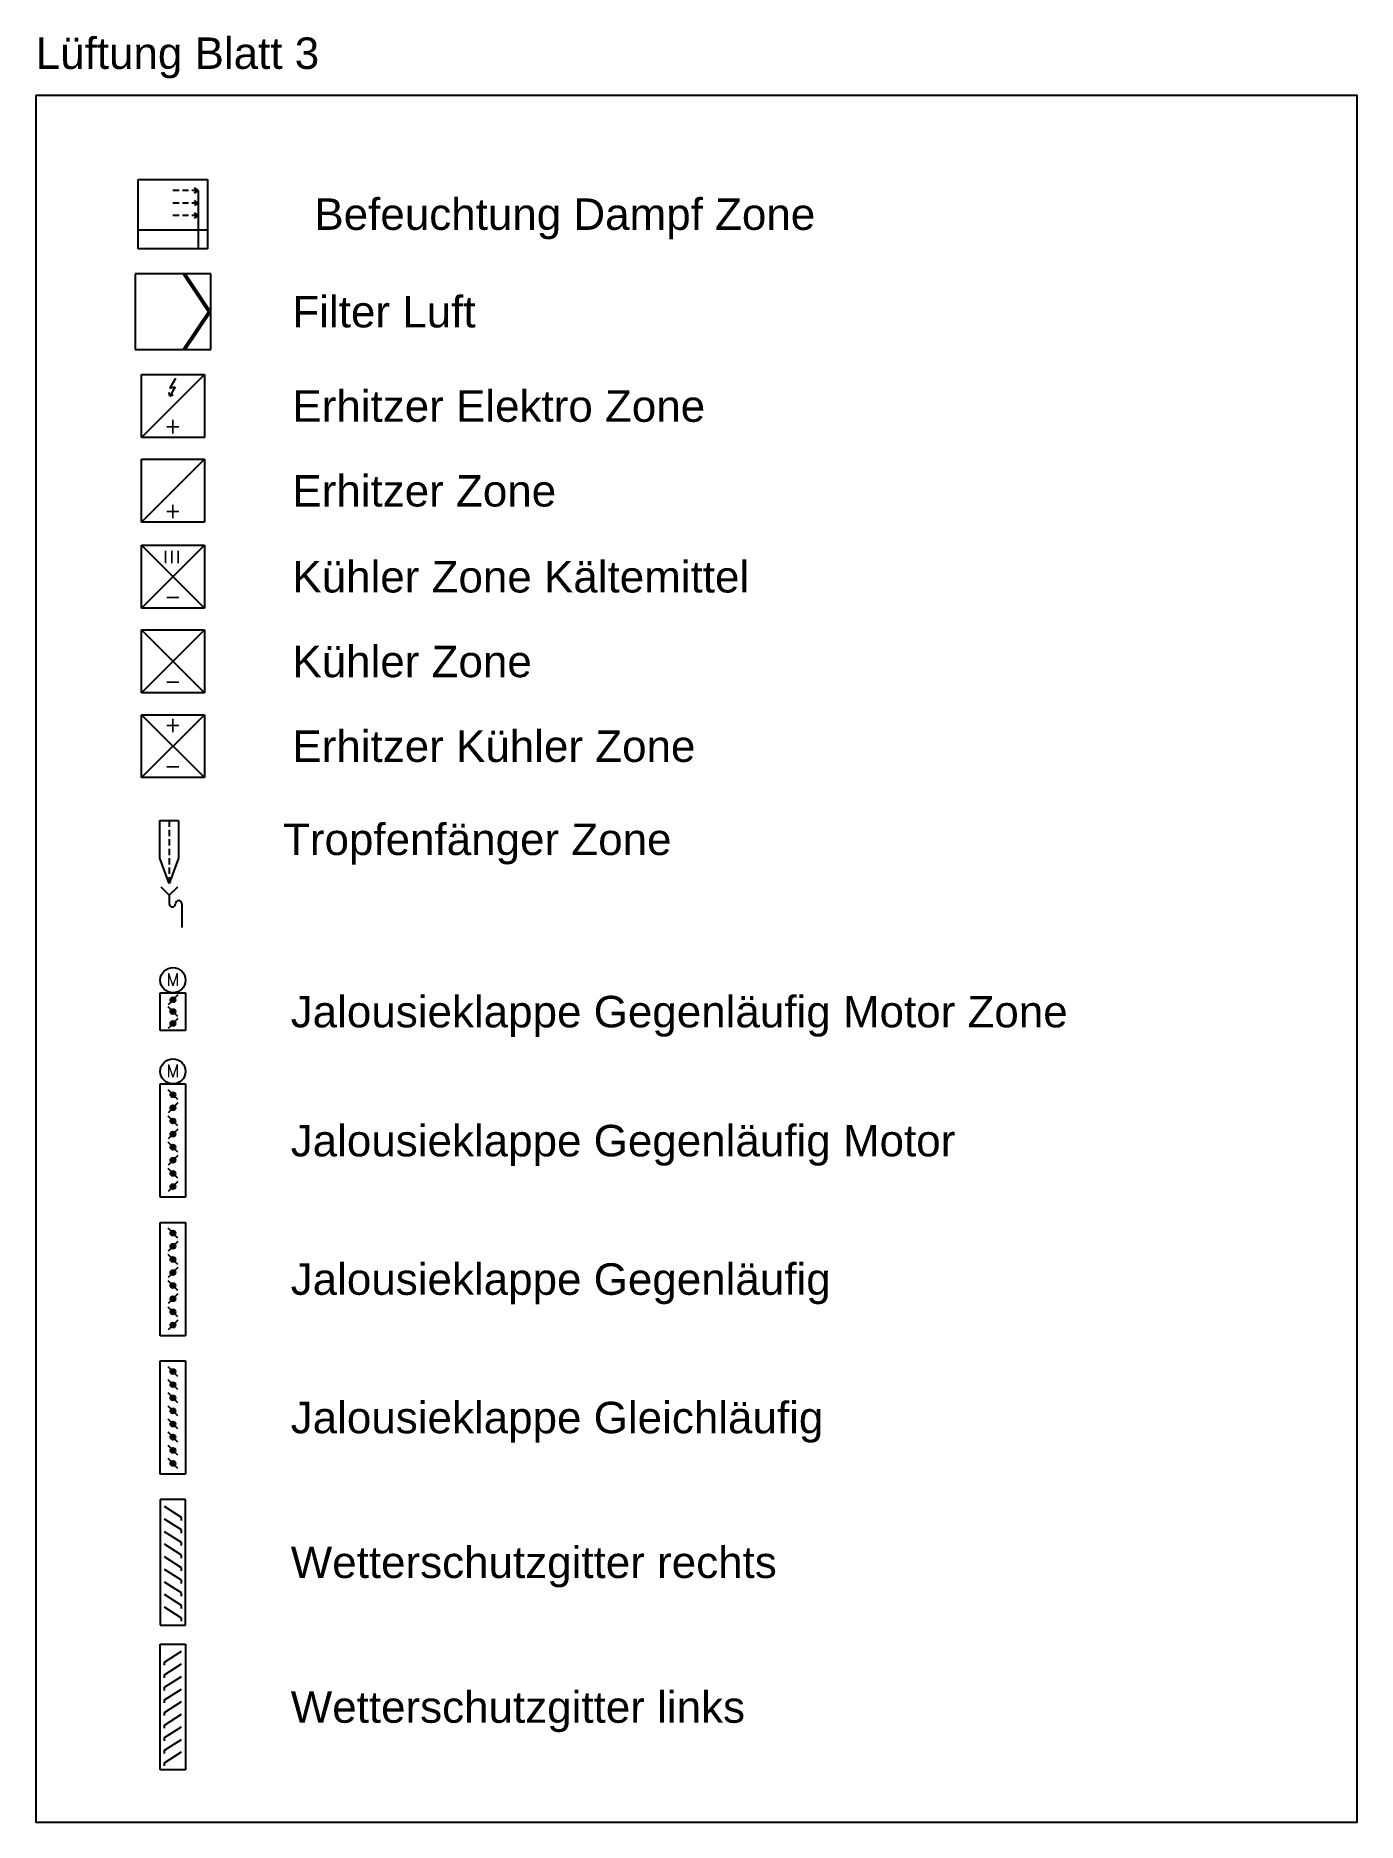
# Model space of a CAD drawing. Header units: millimetres. Extents: x 5800 to 16300, y -122162 to 14524.
# Drawn here: x 5800 to 16300, y -34668 to -20474 of the extents above; entities that cross this region are included whole.
import ezdxf
from ezdxf.enums import TextEntityAlignment as Align

# ---------------------------------------------------------------- set-up
doc = ezdxf.new("R2010")
doc.units = ezdxf.units.MM
doc.styles.add('Romans', font='Romans.shx')
doc.styles.get("Standard").update_dxf_attribs({"font": 'arial.ttf'})

msp = doc.modelspace()

# ---------------------------------------------------------------- texts
at = {"color": 7}
for s, p in [('Befeuchtung Dampf Zone', (8014, -21891)), ('Filter Luft', (7839, -22666)), ('Erhitzer Elektro Zone', (7839, -23416)), ('Erhitzer Zone', (7839, -24089)), ('Kühler Zone Kältemittel', (7839, -24772)), ('Kühler Zone', (7839, -25445)), ('Erhitzer Kühler Zone', (7839, -26118)), ('Tropfenfänger Zone', (7765, -26858)), ('Jalousieklappe Gegenläufig Motor Zone', (7826, -28227)), ('Jalousieklappe Gegenläufig Motor', (7826, -29252)), ('Jalousieklappe Gegenläufig', (7826, -30352)), ('Jalousieklappe Gleichläufig', (7826, -31452)), ('Wetterschutzgitter rechts', (7826, -32602)), ('Wetterschutzgitter links', (7826, -33752))]:
    msp.add_text(s, height=250, dxfattribs=at).set_placement(p, align=Align.MIDDLE_LEFT)
at = {"insert": (5800, -20650), "char_height": 250, "attachment_point": 4}
msp.add_mtext_dynamic_manual_height_columns('Lüftung Blatt 3', width=4100.87, gutter_width=12.5, heights=[0], dxfattribs=at)

# ---------------------------------------------------------------- blocks, each defined once
blk = doc.blocks.new('Filter Luft')
for p, q in [((300, 300), (-300, 300)), ((-300, 300), (-300, -300)), ((82, 300), (282, 0)), ((100, 300), (300, 0)), ((300, -300), (300, 300)), ((282, 0), (82, -300)), ((300, 0), (100, -300)), ((-300, -300), (300, -300))]:
    blk.add_line(p, q)
blk = doc.blocks.new('Kühler Zone Kältemittel')
for p, q in [((-250, 250), (250, 250)), ((-250, -250), (-250, 250)), ((250, 250), (-250, -250)), ((250, -250), (-250, 250)), ((250, 250), (250, -250)), ((250, -250), (-250, -250))]:
    blk.add_line(p, q)
at = {"style": 'Romans'}
for p in [(-50, 157), (0, 157), (50, 157)]:
    blk.add_text('-', height=125, rotation=270, dxfattribs=at).set_placement(p, align=Align.MIDDLE_CENTER)
blk.add_text('-', height=125, dxfattribs=at).set_placement((0, -155), align=Align.MIDDLE_CENTER)
blk = doc.blocks.new('Kühler Zone')
for p, q in [((-250, 250), (250, 250)), ((-250, -250), (-250, 250)), ((250, 250), (-250, -250)), ((250, -250), (-250, 250)), ((250, 250), (250, -250)), ((250, -250), (-250, -250))]:
    blk.add_line(p, q)
at = {"style": 'Romans'}
blk.add_text('-', height=125, dxfattribs=at).set_placement((0, -155), align=Align.MIDDLE_CENTER)
blk = doc.blocks.new('Jalousieklappe Gegenläufig')
for points in [[(0, 345, 1), (0, 385, 1)], [(0, 241, 1), (0, 281, 1)], [(0, 136, 1), (0, 176, 1)], [(0, 32, 1), (0, 72, 1)], [(0, -72, 1), (0, -32, 1)], [(0, -176, 1), (0, -136, 1)], [(0, -281, 1), (0, -241, 1)], [(20, -365, 1), (-20, -365, 1)]]:
    blk.add_hatch(color=256).paths.add_polyline_path(points)
for p, q in [((-100, 450), (100, 450)), ((-100, -450), (-100, 450)), ((100, 450), (100, -450)), ((39, 326), (-39, 404)), ((39, 299), (-39, 222)), ((39, 117), (-39, 195)), ((39, 91), (-39, 13)), ((39, -91), (-39, -13)), ((39, -117), (-39, -195)), ((39, -299), (-39, -222)), ((39, -326), (-39, -404)), ((100, -450), (-100, -450))]:
    blk.add_line(p, q)
for centre in [(0, 365), (0, 261), (0, 156), (0, 52), (0, -52), (0, -156), (0, -261), (0, -365)]:
    blk.add_circle(centre, 20)
blk = doc.blocks.new('Jalousieklappe Gleichläufig')
for points in [[(0, 345, 1), (0, 385, 1)], [(0, 241, 1), (0, 281, 1)], [(0, 136, 1), (0, 176, 1)], [(0, 32, 1), (0, 72, 1)], [(0, -72, 1), (0, -32, 1)], [(0, -176, 1), (0, -136, 1)], [(0, -281, 1), (0, -241, 1)], [(20, -365, 1), (-20, -365, 1)]]:
    blk.add_hatch(color=256).paths.add_polyline_path(points)
for p, q in [((-100, 450), (100, 450)), ((-100, -450), (-100, 450)), ((100, 450), (100, -450)), ((39, 326), (-39, 404)), ((39, 222), (-39, 299)), ((39, 117), (-39, 195)), ((39, 13), (-39, 91)), ((39, -91), (-39, -13)), ((39, -195), (-39, -117)), ((39, -299), (-39, -222)), ((39, -404), (-39, -326)), ((100, -450), (-100, -450))]:
    blk.add_line(p, q)
for centre in [(0, 365), (0, 261), (0, 156), (0, 52), (0, -52), (0, -156), (0, -261), (0, -365)]:
    blk.add_circle(centre, 20)
blk = doc.blocks.new('Wetterschutzgitter rechts')
for p, q in [((200, 500), (0, 500)), ((0, 500), (0, -500)), ((167, 357), (33, 443)), ((200, -500), (200, 500)), ((167, 257), (33, 343)), ((167, 332), (167, 357)), ((167, 157), (33, 243)), ((167, 57), (33, 143)), ((167, 232), (167, 257)), ((167, 132), (167, 157)), ((167, -43), (33, 43)), ((167, 32), (167, 57)), ((167, -143), (33, -57)), ((167, -68), (167, -43)), ((167, -243), (33, -157)), ((167, -343), (33, -257)), ((167, -168), (167, -143)), ((167, -268), (167, -243)), ((167, -443), (33, -357)), ((167, -368), (167, -343)), ((0, -500), (200, -500)), ((167, -468), (167, -443))]:
    blk.add_line(p, q)
blk = doc.blocks.new('Wetterschutzgitter links')
for p, q in [((-200, 500), (0, 500)), ((-200, -500), (-200, 500)), ((-167, 357), (-33, 443)), ((0, 500), (0, -500)), ((-167, 332), (-167, 357)), ((-167, 257), (-33, 343)), ((-167, 232), (-167, 257)), ((-167, 157), (-33, 243)), ((-167, 132), (-167, 157)), ((-167, 57), (-33, 143)), ((-167, 32), (-167, 57)), ((-167, -43), (-33, 43)), ((-167, -68), (-167, -43)), ((-167, -143), (-33, -57)), ((-167, -168), (-167, -143)), ((-167, -243), (-33, -157)), ((-167, -268), (-167, -243)), ((-167, -343), (-33, -257)), ((-167, -368), (-167, -343)), ((-167, -443), (-33, -357)), ((0, -500), (-200, -500)), ((-167, -468), (-167, -443))]:
    blk.add_line(p, q)
blk = doc.blocks.new('Erhitzer Zone')
for p, q in [((-250, 250), (250, 250)), ((-250, -250), (-250, 250)), ((250, 250), (-250, -250)), ((250, 250), (250, -250)), ((250, -250), (-250, -250))]:
    blk.add_line(p, q)
at = {"style": 'Romans'}
blk.add_text('+', height=125, dxfattribs=at).set_placement((0, -155), align=Align.MIDDLE_CENTER)
blk = doc.blocks.new('Erhitzer Elektro Zone')
for p, q in [((-250, 250), (250, 250)), ((-250, -250), (-250, 250)), ((250, 250), (-250, -250)), ((19, 154), (-25, 78)), ((21, 219), (-24, 143)), ((-24, 143), (19, 154)), ((250, 250), (250, -250)), ((-25, 78), (-29, 107)), ((-25, 78), (3, 91)), ((250, -250), (-250, -250))]:
    blk.add_line(p, q)
at = {"style": 'Romans'}
blk.add_text('+', height=125, dxfattribs=at).set_placement((0, -155), align=Align.MIDDLE_CENTER)
blk = doc.blocks.new('Jalousieklappe Gegenläufig Motor')
for points in [[(0, 345, 1), (0, 385, 1)], [(0, 241, 1), (0, 281, 1)], [(0, 136, 1), (0, 176, 1)], [(0, 32, 1), (0, 72, 1)], [(0, -72, 1), (0, -32, 1)], [(0, -176, 1), (0, -136, 1)], [(0, -281, 1), (0, -241, 1)], [(20, -365, 1), (-20, -365, 1)]]:
    blk.add_hatch(color=256).paths.add_polyline_path(points)
for p, q in [((-100, 450), (100, 450)), ((-100, -450), (-100, 450)), ((100, 450), (100, -450)), ((39, 326), (-39, 404)), ((39, 299), (-39, 222)), ((39, 117), (-39, 195)), ((39, 91), (-39, 13)), ((39, -91), (-39, -13)), ((39, -117), (-39, -195)), ((39, -299), (-39, -222)), ((39, -326), (-39, -404)), ((100, -450), (-100, -450))]:
    blk.add_line(p, q)
for centre, radius in [((0, 550), 100), ((0, 365), 20), ((0, 261), 20), ((0, 156), 20), ((0, 52), 20), ((0, -52), 20), ((0, -156), 20), ((0, -261), 20), ((0, -365), 20)]:
    blk.add_circle(centre, radius)
at = {"color": 240, "style": 'Romans'}
blk.add_text('M', height=100, dxfattribs=at).set_placement((0, 505), align=Align.CENTER)
blk = doc.blocks.new('Befeuchtung Dampf Zone')
for p, q in [((-275, 275), (275, 275)), ((-275, -275), (-275, 275)), ((50, 188), (0, 188)), ((125, 188), (75, 188)), ((200, 188), (150, 188)), ((200, 188), (171, 207)), ((171, 170), (200, 188)), ((200, 188), (200, -275)), ((275, 275), (275, -275)), ((50, 88), (0, 88)), ((125, 88), (75, 88)), ((200, 88), (150, 88)), ((200, 88), (171, 107)), ((171, 70), (200, 88)), ((200, -12), (171, 7)), ((-275, -125), (275, -125)), ((50, -12), (0, -12)), ((125, -12), (75, -12)), ((200, -12), (150, -12)), ((171, -30), (200, -12)), ((275, -275), (-275, -275))]:
    blk.add_line(p, q)
blk = doc.blocks.new('Erhitzer Kühler Zone')
for p, q in [((-250, 250), (250, 250)), ((-250, -250), (-250, 250)), ((250, 250), (-250, -250)), ((250, -250), (-250, 250)), ((250, 250), (250, -250)), ((250, -250), (-250, -250))]:
    blk.add_line(p, q)
at = {"style": 'Romans'}
for s, p in [('+', (0, 173)), ('-', (0, -155))]:
    blk.add_text(s, height=125, dxfattribs=at).set_placement(p, align=Align.MIDDLE_CENTER)
blk = doc.blocks.new('Tropfenfänger Zone')
for p, q in [((-75, -50), (-75, 250)), ((-75, 250), (75, 250)), ((0, 250), (0, 200)), ((0, 175), (0, 125)), ((75, 250), (75, -50)), ((0, 100), (0, 50)), ((0, 25), (0, -25)), ((0, -250), (-75, -50)), ((75, -50), (0, -250)), ((0, -50), (0, -100)), ((0, -125), (0, -175)), ((-67, -277), (0, -345)), ((0, -200), (0, -250)), ((0, -345), (68, -277)), ((0, -345), (0, -412)), ((101, -412), (101, -600))]:
    blk.add_line(p, q)
for centre, start, end in [((25, -412), 180, 0), ((76, -412), 0, 180)]:
    blk.add_arc(centre, 25.3, start, end)
blk = doc.blocks.new('Jalousieklappe Gegenläufig Motor Zone')
for points in [[(0, 74, 1), (0, 114, 1)], [(0, -20, 1), (0, 20, 1)], [(20, -94, 1), (-20, -94, 1)]]:
    blk.add_hatch(color=256).paths.add_polyline_path(points)
for p, q in [((-100, 150), (100, 150)), ((-100, -150), (-100, 150)), ((100, 150), (100, -150)), ((39, 133), (-39, 55)), ((39, -39), (-39, 39)), ((39, -55), (-39, -133)), ((100, -150), (-100, -150))]:
    blk.add_line(p, q)
for centre, radius in [((0, 250), 100), ((0, 94), 20), ((0, 0), 20), ((0, -94), 20)]:
    blk.add_circle(centre, radius)
at = {"style": 'Romans'}
blk.add_text('M', height=100, dxfattribs=at).set_placement((0, 205), align=Align.CENTER)

# ---------------------------------------------------------------- linework, layer by layer
msp.add_lwpolyline([(5800, -20948), (5800, -34668), (16300, -34668), (16300, -20948), (5800, -20948)])

# ---------------------------------------------------------------- block references
for name, p in [('Befeuchtung Dampf Zone', (6890, -21891)), ('Filter Luft', (6890, -22666)), ('Erhitzer Elektro Zone', (6890, -23416)), ('Erhitzer Zone', (6890, -24089)), ('Kühler Zone Kältemittel', (6890, -24772)), ('Kühler Zone', (6890, -25445)), ('Erhitzer Kühler Zone', (6890, -26118)), ('Tropfenfänger Zone', (6860, -26958)), ('Jalousieklappe Gegenläufig Motor Zone', (6890, -28227)), ('Jalousieklappe Gegenläufig Motor', (6890, -29252)), ('Jalousieklappe Gegenläufig', (6890, -30352)), ('Jalousieklappe Gleichläufig', (6890, -31452)), ('Wetterschutzgitter rechts', (6790, -32602)), ('Wetterschutzgitter links', (6990, -33752))]:
    msp.add_blockref(name, p)

msp.set_redraw_order([(e.dxf.handle, doc.entitydb.next_handle()) for e in msp.query("TEXT MTEXT ATTDEF DIMENSION ARC_DIMENSION")])  # texts and dimensions are drawn at this point

doc.saveas('drawing.dxf')
